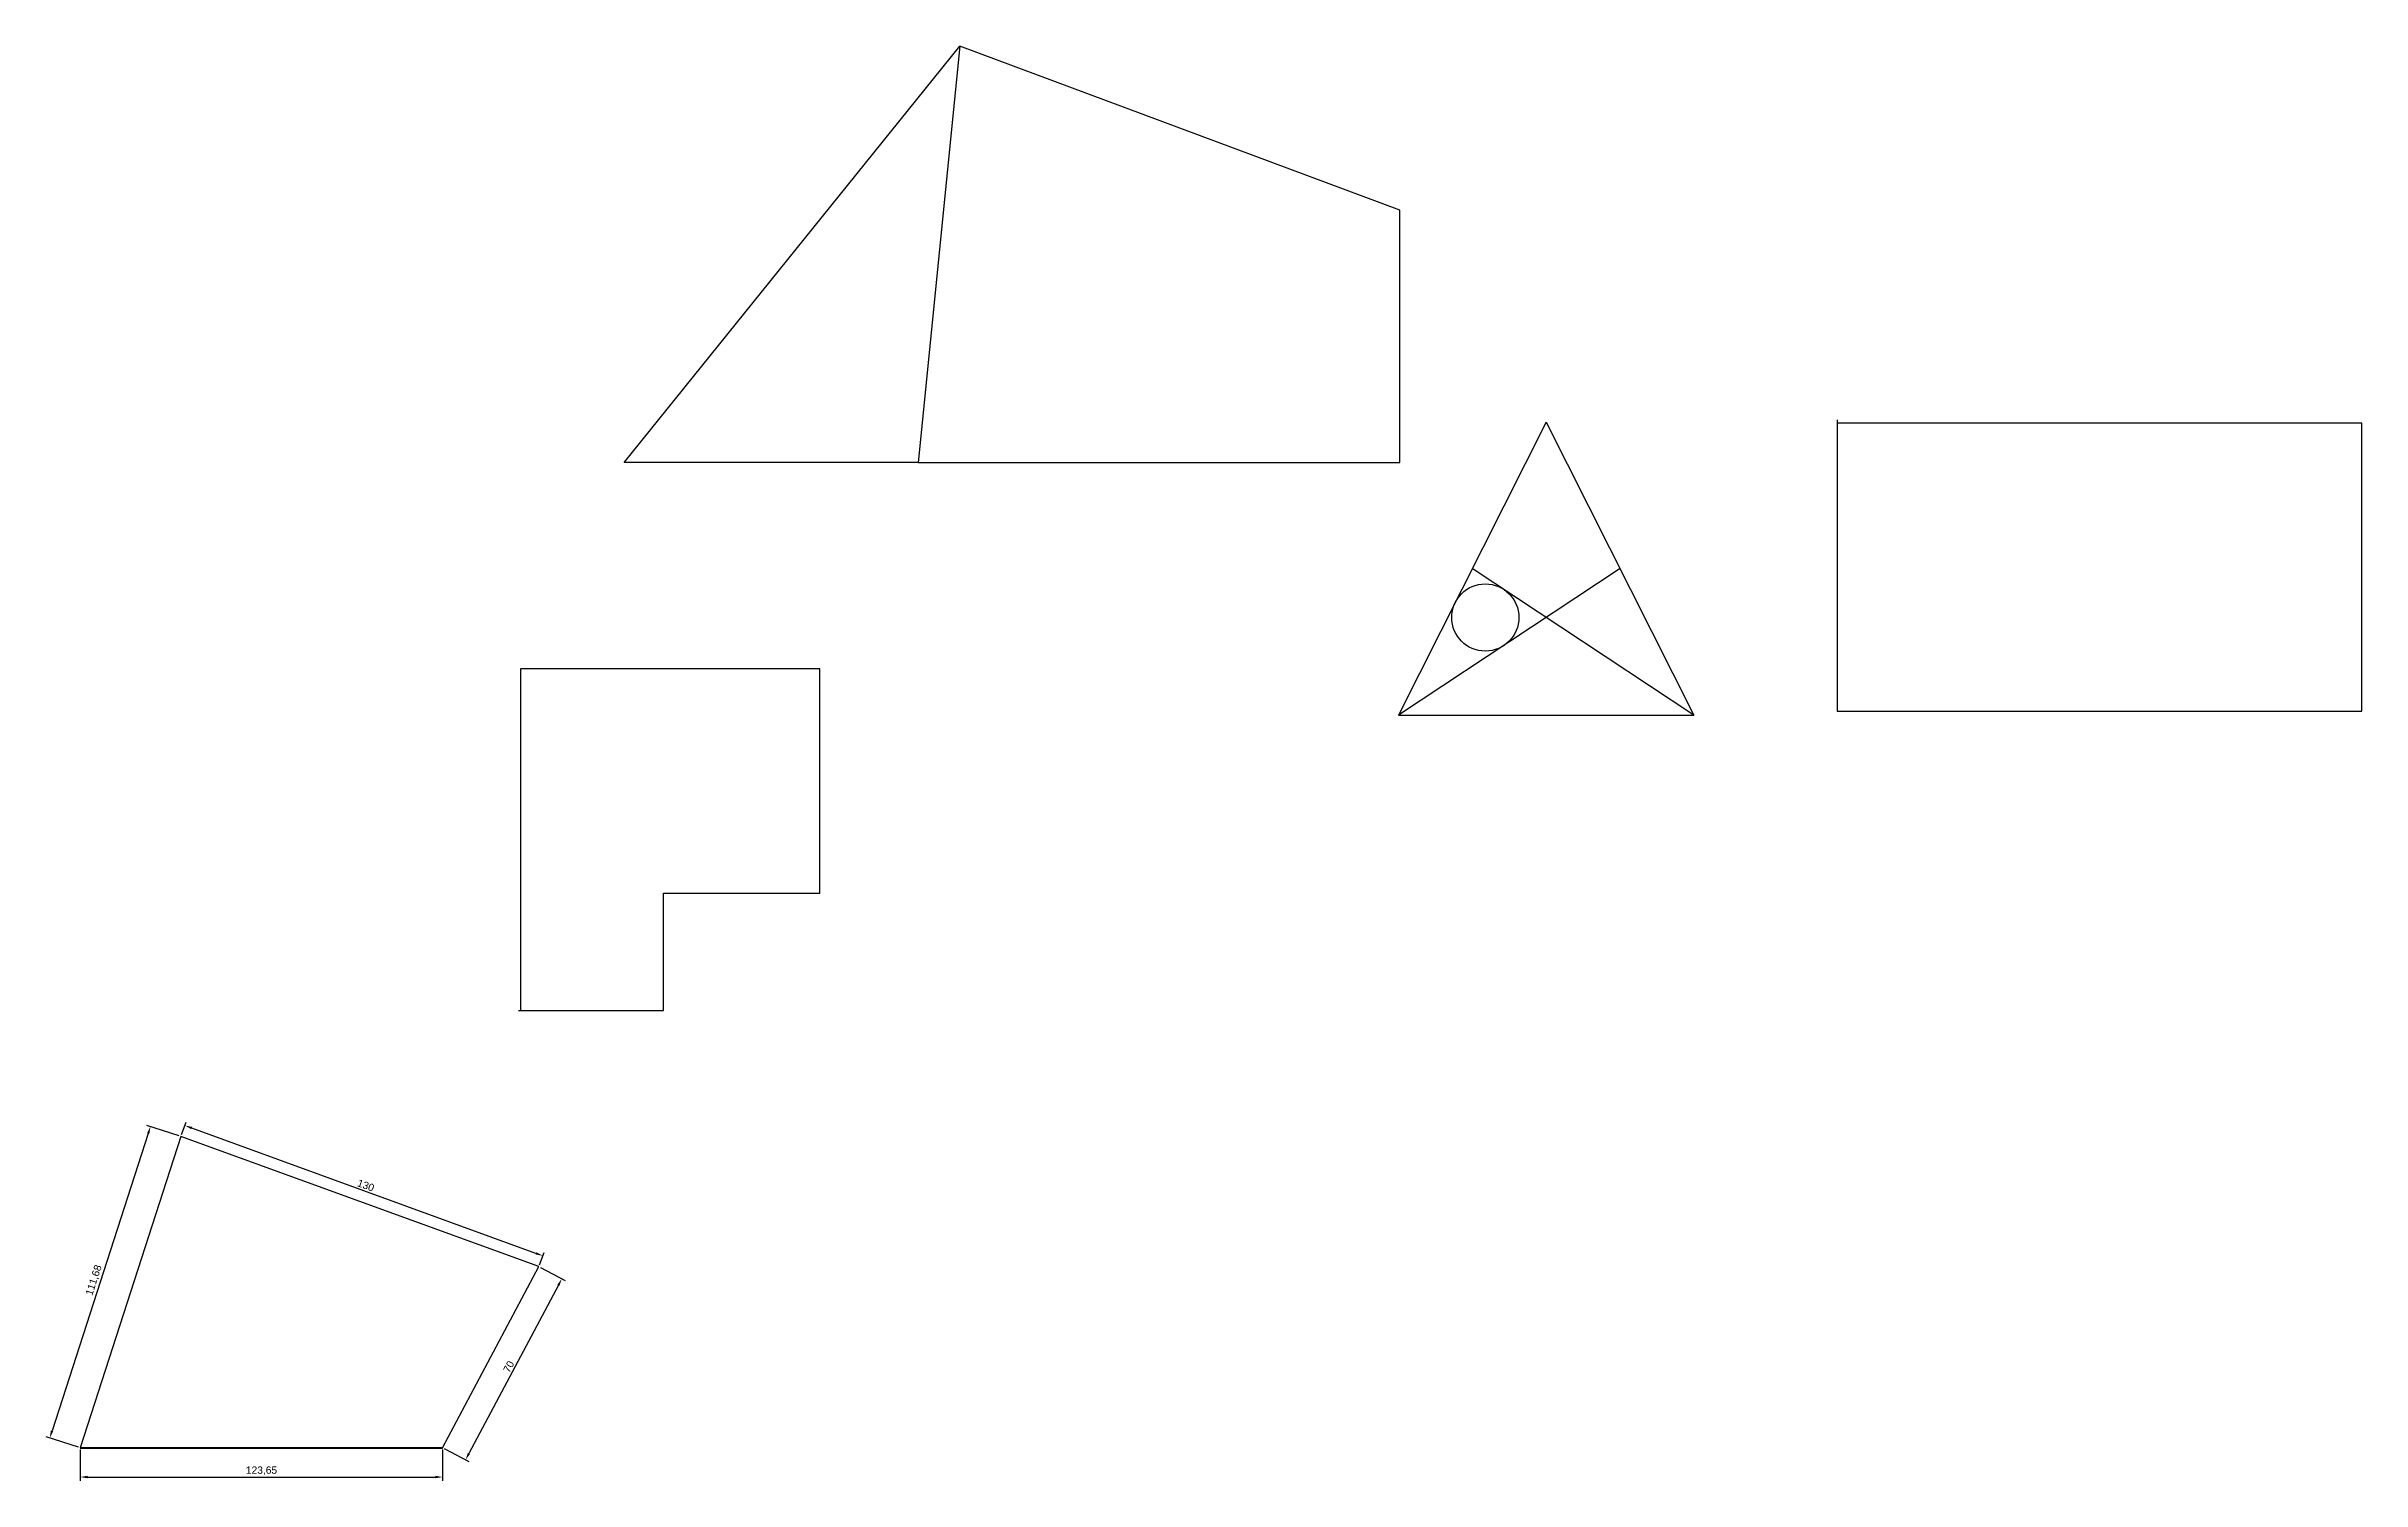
# Model space of a CAD drawing. Header units: millimetres. Extents: x 38 to 3811, y 39 to 2321.
# Drawn here: x 38 to 828, y 39 to 528 of the extents above; entities that cross this region are included whole.
import ezdxf

# ---------------------------------------------------------------- set-up
doc = ezdxf.new("R2010")
doc.units = ezdxf.units.MM
doc.styles.get("Standard").update_dxf_attribs({"font": 'arial.ttf'})
doc.dimstyles.new('ISO-25', dxfattribs={"dimtxt": 2.5, "dimasz": 2.5, "dimexe": 1.25, "dimexo": 0.625, "dimtad": 1, "dimtxsty": 'Standard', "dimcen": 2.5, "dimadec": 0, "dimazin": 0, "dimtfac": 1, "dimtmove": 0, "dimatfit": 3, "dimfxl": 1, "dimarcsym": 0})

msp = doc.modelspace()

# ---------------------------------------------------------------- blocks, each defined once
blk = doc.blocks.new('*D2')
at = {"color": 0, "lineweight": -2, "transparency": 16777216}
for p, q in [((50, 49.38), (50, 38.75)), ((173.65, 49.38), (173.65, 38.75)), ((52.5, 40), (171.15, 40))]:
    blk.add_line(p, q, dxfattribs=at)
at = {"color": 0, "transparency": 16777216}
for points in [[(52.5, 40.42), (52.5, 39.58), (50, 40)], [(171.15, 40.42), (171.15, 39.58), (173.65, 40)]]:
    blk.add_solid(points, dxfattribs=at)
at = {"layer": 'Defpoints', "color": 0, "transparency": 16777216}
for p in [(50, 50), (173.65, 50), (173.65, 40)]:
    blk.add_point(p, dxfattribs=at)
at = {"color": 0, "transparency": 16777216, "insert": (111.83, 42.13), "char_height": 2.5, "attachment_point": 5}
blk.add_mtext('123,65', dxfattribs=at)
blk = doc.blocks.new('*D3')
at = {"color": 0, "lineweight": -2, "transparency": 16777216}
for p, q in [((207.06, 111.51), (215.41, 107.07)), ((213.14, 105.45), (182.62, 48.06)), ((174.2, 49.71), (182.55, 45.27))]:
    blk.add_line(p, q, dxfattribs=at)
at = {"color": 0, "transparency": 16777216}
for points in [[(212.77, 105.65), (213.5, 105.26), (214.31, 107.66)], [(182.25, 48.26), (182.99, 47.87), (181.45, 45.85)]]:
    blk.add_solid(points, dxfattribs=at)
at = {"layer": 'Defpoints', "color": 0, "transparency": 16777216}
for p in [(206.51, 111.81), (173.65, 50), (181.45, 45.85)]:
    blk.add_point(p, dxfattribs=at)
at = {"color": 0, "transparency": 16777216, "insert": (196.2, 77.65), "char_height": 2.5, "attachment_point": 5, "rotation": 62}
blk.add_mtext('70', dxfattribs=at)
blk = doc.blocks.new('*D4')
at = {"color": 0, "lineweight": -2, "transparency": 16777216}
for p, q in [((84.57, 156.86), (86.12, 161.13)), ((205.5, 116.34), (88.04, 159.1)), ((206.73, 112.39), (208.28, 116.66))]:
    blk.add_line(p, q, dxfattribs=at)
at = {"color": 0, "transparency": 16777216}
for points in [[(88.18, 159.49), (87.9, 158.7), (85.69, 159.95)], [(205.65, 116.73), (205.36, 115.95), (207.85, 115.49)]]:
    blk.add_solid(points, dxfattribs=at)
at = {"layer": 'Defpoints', "color": 0, "transparency": 16777216}
for p in [(85.69, 159.95), (84.35, 156.27), (206.51, 111.81)]:
    blk.add_point(p, dxfattribs=at)
at = {"color": 0, "transparency": 16777216, "insert": (147.42, 139.51), "char_height": 2.5, "attachment_point": 5, "rotation": 340}
blk.add_mtext('130', dxfattribs=at)
blk = doc.blocks.new('*D5')
at = {"color": 0, "lineweight": -2, "transparency": 16777216}
for p, q in [((83.76, 156.46), (72.76, 160.02)), ((73.18, 157.25), (40.36, 55.74)), ((49.41, 50.19), (38.4, 53.75))]:
    blk.add_line(p, q, dxfattribs=at)
at = {"color": 0, "transparency": 16777216}
for points in [[(72.78, 157.38), (73.57, 157.13), (73.95, 159.63)], [(39.96, 55.87), (40.76, 55.62), (39.59, 53.36)]]:
    blk.add_solid(points, dxfattribs=at)
at = {"layer": 'Defpoints', "color": 0, "transparency": 16777216}
for p in [(84.35, 156.27), (39.59, 53.36), (50, 50)]:
    blk.add_point(p, dxfattribs=at)
at = {"color": 0, "transparency": 16777216, "insert": (54.74, 107.15), "char_height": 2.5, "attachment_point": 5, "rotation": 72.08583}
blk.add_mtext('111,68', dxfattribs=at)

# ---------------------------------------------------------------- dimensions: what is measured, and where the dimension line sits
for p1, p2, distance, picture, middle in [((84.353, 156.269), (50, 50), -10.938, '*D5', (54.745, 107.153)), ((206.513, 111.806), (84.353, 156.269), -3.918, '*D4', (147.424, 139.507)), ((206.513, 111.806), (173.65, 50), 8.829, '*D3', (196.199, 77.651))]:
    dim = msp.add_aligned_dim(p1=p1, p2=p2, distance=distance, dimstyle='ISO-25')
    dim.commit()
    dim.dimension.update_dxf_attribs({"geometry": picture, "text_midpoint": middle})
dim = msp.add_linear_dim(base=(173.65, 40), p1=(50, 50), p2=(173.65, 50), dimstyle='ISO-25')
dim.commit()
dim.dimension.update_dxf_attribs({"geometry": '*D2', "text_midpoint": (111.825, 42.127)})

# ---------------------------------------------------------------- linework, layer by layer
for p, q in [((235.588, 386.244), (350.174, 528.258)), ((350.174, 528.258), (335.961, 386.244)), ((500.29, 472.34), (350.174, 528.258)), ((500.29, 386.244), (500.29, 472.34)), ((550.202, 400.041), (499.779, 299.97)), ((550.202, 400.041), (600.624, 299.97)), ((649.477, 400.739), (649.477, 301.365)), ((828.486, 399.693), (649.477, 399.693)), ((828.486, 301.365), (828.486, 399.693)), ((335.961, 386.244), (235.588, 386.244)), ((335.961, 386.244), (500.29, 386.244)), ((575.413, 350.006), (499.779, 299.97)), ((600.624, 299.97), (524.991, 350.006)), ((302.342, 315.794), (200.251, 315.794)), ((200.251, 315.794), (200.251, 199.166)), ((302.342, 239.267), (302.342, 315.794)), ((649.477, 301.365), (828.486, 301.365)), ((499.779, 299.97), (600.624, 299.97)), ((249.033, 199.166), (249.033, 239.267)), ((249.033, 239.267), (302.342, 239.267)), ((199.531, 199.166), (249.033, 199.166)), ((84.353, 156.269), (50, 50)), ((206.513, 111.806), (84.353, 156.269)), ((173.65, 50), (206.513, 111.806))]:
    msp.add_line(p, q)
at = {"lineweight": 200}
msp.add_line((50, 50), (173.65, 50), dxfattribs=at)
msp.add_circle((529.424, 333.327), 11.464)

msp.set_redraw_order([(e.dxf.handle, doc.entitydb.next_handle()) for e in msp.query("TEXT MTEXT ATTDEF DIMENSION ARC_DIMENSION")])  # texts and dimensions are drawn at this point

doc.saveas('drawing.dxf')
